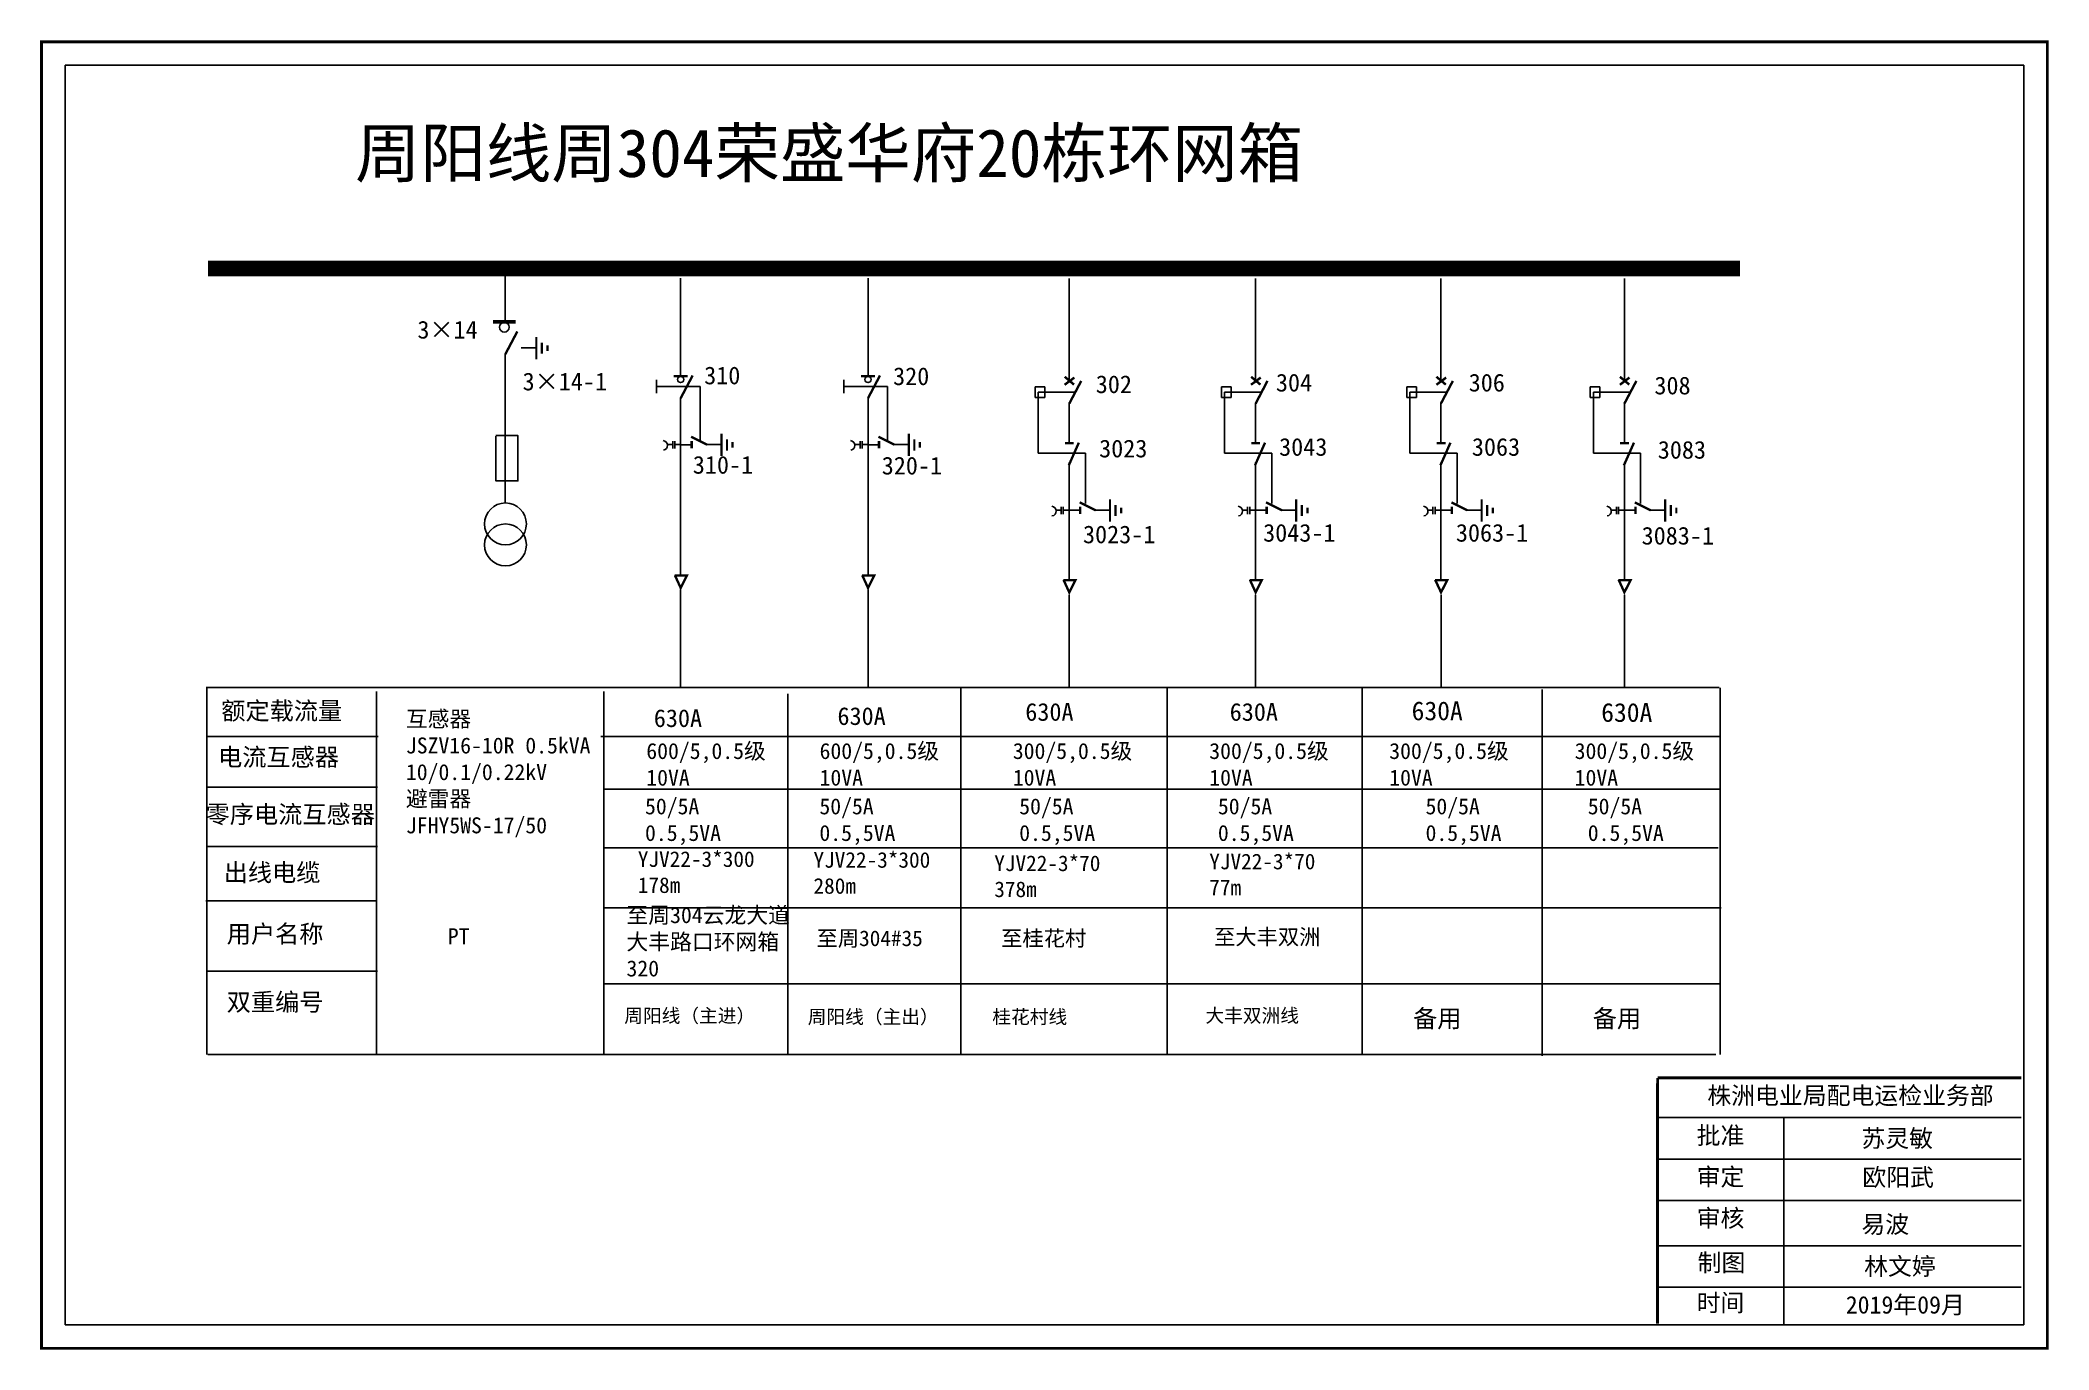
# Model space of a CAD drawing. Extents: x -172 to 477, y -577 to -246.
# Drawn here: x -170.6 to -44.9, y -570.6 to -488.7 of the extents above; entities that cross this region are included whole.
import ezdxf

# ---------------------------------------------------------------- set-up
doc = ezdxf.new("R2010")
doc.units = 0
doc.header["$LTSCALE"] = 0.774411
doc.linetypes.add('ACAD_ISO02W100', pattern=[15, 12, -3])
doc.linetypes.add('CENTER', pattern=[50.8, 31.75, -6.35, 6.35, -6.35])
doc.layers.get('0').update_dxf_attribs({"linetype": 'CONTINUOUS'})
doc.layers.add('2', color=7, linetype='CONTINUOUS')
doc.styles.add('hztxt_txtstyle_0.00_0_0', font='simkai.ttf')
doc.styles.add('hztxt_txtstyle_2.70_0_0', font='simkai.ttf', dxfattribs={"height": 2.7})
doc.styles.get("Standard").update_dxf_attribs({"font": '', "height": 2.5})
doc.styles.add('字体', font='simkai_0.ttf', dxfattribs={"height": 2.5})
doc.styles.get('Standard').set_extended_font_data('SimSun')

msp = doc.modelspace()

# ---------------------------------------------------------------- texts
at = {"color": 0, "linetype": 'Continuous', "style": 'hztxt_txtstyle_2.70_0_0'}
for s, p in [('3×14', (-147, -507.34)), ('3×14-1', (-140.42, -510.58)), ('310', (-129.06, -510.2)), ('320', (-117.24, -510.25)), ('302', (-104.56, -510.75)), ('304', (-93.29, -510.65)), ('306', (-81.23, -510.65)), ('308', (-69.61, -510.83)), ('3023', (-104.35, -514.77)), ('3043', (-93.09, -514.67)), ('3063', (-81.03, -514.67)), ('3083', (-69.4, -514.85)), ('310-1', (-129.77, -515.79)), ('320-1', (-117.95, -515.84)), ('3043-1', (-94.09, -520.04)), ('3063-1', (-82.03, -520.04)), ('3023-1', (-105.36, -520.14)), ('3083-1', (-70.41, -520.22))]:
    msp.add_text(s, height=1.109, dxfattribs=at).set_placement(p)
at = {"color": 0, "linetype": 'Continuous', "attachment_point": 1}
for s, insert, char_height, width, style in [('{\\fSimSun|b0|i0|c134|p2;周阳线周304荣盛华府20栋环网箱}', (-150.9, -494.24), 3, 80.4201, '字体'), ('{\\fSimSun|b0|i0|c134|p2;额定载流量}', (-159.27, -530.06), 1.1094, 17.8852, 'hztxt_txtstyle_2.70_0_0'), ('{\\fSimSun|b0|i0|c134|p2;630A}', (-108.97, -530.13), 1.1094, 17.8852, 'hztxt_txtstyle_2.70_0_0'), ('{\\fSimSun|b0|i0|c134|p2;630A}', (-96.18, -530.13), 1.1094, 17.8852, 'hztxt_txtstyle_2.70_0_0'), ('{\\fSimSun|b0|i0|c134|p2;630A}', (-84.8, -530.03), 1.1757, 9.454, 'hztxt_txtstyle_0.00_0_0'), ('{\\fSimSun|b0|i0|c134|p2;630A}', (-72.94, -530.13), 1.1757, 9.454, 'hztxt_txtstyle_0.00_0_0'), ('\\A1;{\\fSimSun|b0|i0|c134|p2;互感器\\PJSZV16-10R 0.5kVA\\P10/0.1/0.22kV\\P避雷器\\PJFHY5WS-17/50}', (-147.72, -530.62), 0.9985, 18.4113, 'hztxt_txtstyle_2.70_0_0'), ('{\\fSimSun|b0|i0|c134|p2;630A}', (-132.21, -530.52), 1.1094, 17.8852, 'hztxt_txtstyle_2.70_0_0'), ('{\\fSimSun|b0|i0|c134|p2;630A}', (-120.72, -530.39), 1.1094, 17.8852, 'hztxt_txtstyle_2.70_0_0'), ('{\\fSimSun|b0|i0|c134|p2;电流互感器}', (-159.47, -532.95), 1.1094, 17.8852, 'hztxt_txtstyle_2.70_0_0'), ('\\A1;{\\fSimSun|b0|i0|c134|p2;600/5,0.5级\\P10VA}', (-132.68, -532.63), 0.9985, 18.4113, 'hztxt_txtstyle_2.70_0_0'), ('\\A1;{\\fSimSun|b0|i0|c134|p2;600/5,0.5级\\P10VA}', (-121.84, -532.63), 0.9985, 18.4113, 'hztxt_txtstyle_2.70_0_0'), ('\\A1;{\\fSimSun|b0|i0|c134|p2;300/5,0.5级\\P10VA}', (-109.75, -532.63), 0.9985, 18.4113, 'hztxt_txtstyle_2.70_0_0'), ('\\A1;{\\fSimSun|b0|i0|c134|p2;300/5,0.5级\\P10VA}', (-97.46, -532.63), 0.9985, 18.4113, 'hztxt_txtstyle_2.70_0_0'), ('\\A1;{\\fSimSun|b0|i0|c134|p2;300/5,0.5级\\P10VA}', (-86.2, -532.63), 0.9985, 18.4113, 'hztxt_txtstyle_2.70_0_0'), ('\\A1;{\\fSimSun|b0|i0|c134|p2;300/5,0.5级\\P10VA}', (-74.6, -532.63), 0.9985, 18.4113, 'hztxt_txtstyle_2.70_0_0'), ('{\\fSimSun|b0|i0|c134|p2;零序电流互感器}', (-160.25, -536.53), 1.1094, 17.8852, 'hztxt_txtstyle_2.70_0_0'), ('{\\fSimSun|b0|i0|c134|p2;50/5A\\P0.5,5VA}', (-132.76, -536.09), 0.9985, 17.8852, 'hztxt_txtstyle_2.70_0_0'), ('{\\fSimSun|b0|i0|c134|p2;50/5A\\P0.5,5VA}', (-121.85, -536.09), 0.9985, 17.8852, 'hztxt_txtstyle_2.70_0_0'), ('{\\fSimSun|b0|i0|c134|p2;50/5A\\P0.5,5VA}', (-109.35, -536.09), 0.9985, 17.8852, 'hztxt_txtstyle_2.70_0_0'), ('{\\fSimSun|b0|i0|c134|p2;50/5A\\P0.5,5VA}', (-96.92, -536.09), 0.9985, 17.8852, 'hztxt_txtstyle_2.70_0_0'), ('{\\fSimSun|b0|i0|c134|p2;50/5A\\P0.5,5VA}', (-83.93, -536.09), 0.9985, 17.8852, 'hztxt_txtstyle_2.70_0_0'), ('{\\fSimSun|b0|i0|c134|p2;50/5A\\P0.5,5VA}', (-73.78, -536.09), 0.9985, 17.8852, 'hztxt_txtstyle_2.70_0_0'), ('{\\fSimSun|b0|i0|c134|p2;出线电缆}', (-159.12, -540.17), 1.1094, 17.8852, 'hztxt_txtstyle_2.70_0_0'), ('YJV22-3*300\\P178m', (-133.21, -539.4), 0.9763, 15.739, 'hztxt_txtstyle_2.70_0_0'), ('YJV22-3*300\\P280m', (-122.22, -539.45), 0.9763, 15.739, 'hztxt_txtstyle_2.70_0_0'), ('YJV22-3*70\\P378m', (-110.91, -539.66), 0.976, 15.739, 'hztxt_txtstyle_2.70_0_0'), ('YJV22-3*70\\P77m', (-97.46, -539.55), 0.976, 15.739, 'hztxt_txtstyle_2.70_0_0'), ('{\\fSimSun|b0|i0|c134|p2;用户名称}', (-158.93, -544.01), 1.1094, 17.8852, 'hztxt_txtstyle_2.70_0_0'), ('{\\fSimSun|b0|i0|c134|p2;至大丰双洲}', (-97.16, -544.26), 0.9763, 10.2758, 'hztxt_txtstyle_2.70_0_0'), ('{\\fSimSun|b0|i0|c134|p2;PT}', (-145.1, -544.21), 1.0024, 7.7986, 'hztxt_txtstyle_0.00_0_0'), ('{\\fSimSun|b0|i0|c134|p2;至周304#35}', (-122.03, -544.35), 0.9763, 10.2758, 'hztxt_txtstyle_2.70_0_0'), ('{\\fSimSun|b0|i0|c134|p2;至桂花村}', (-110.48, -544.35), 0.9763, 10.2758, 'hztxt_txtstyle_2.70_0_0'), ('{\\fSimSun|b0|i0|c134|p2;双重编号}', (-158.93, -548.27), 1.1094, 17.8852, 'hztxt_txtstyle_2.70_0_0'), ('{\\fSimSun|b0|i0|c134|p2;备用}', (-84.71, -549.3), 1.1094, 17.8852, 'hztxt_txtstyle_2.70_0_0'), ('{\\fSimSun|b0|i0|c134|p2;备用}', (-73.47, -549.3), 1.1094, 17.8852, 'hztxt_txtstyle_2.70_0_0'), ('株洲电业局配电运检业务部', (-66.3, -554.12), 1.0944, 29.9201, '字体'), ('{\\fKaiTi_GB2312|b0|i0|c134|p49;批准}', (-66.97, -556.62), 1.0944, 8.5588, '字体'), ('苏灵敏', (-56.66, -556.8), 1.094, 8.5588, '字体'), ('\\f\uffbfﾬￌﾣﾤ_GB2312|b0|i0|c134|p49;审定', (-66.97, -559.21), 1.0944, 8.5588, '字体'), ('欧阳武', (-56.6, -559.23), 1.094, 8.5588, '字体'), ('\\f\uffbfﾬￌﾣﾤ_GB2312|b0|i0|c134|p49;审核', (-66.97, -561.79), 1.0944, 8.5588, '字体'), ('易波', (-56.66, -562.17), 1.094, 8.5588, '字体'), ('\\f\uffbfﾬￌﾣﾤ_GB2312|b0|i0|c134|p49;制图', (-66.91, -564.57), 1.0944, 8.5588, '字体'), ('林文婷', (-56.49, -564.8), 1.094, 8.5588, '字体'), ('\\f\uffbfﾬￌﾣﾤ_GB2312|b0|i0|c134|p49;时间', (-66.97, -567.08), 1.0944, 8.5588, '字体')]:
    msp.add_mtext(s, dxfattribs=dict(at, insert=insert, char_height=char_height, width=width, style=style))
at = {"color": 7, "linetype": 'Continuous', "true_color": 0xffffff, "attachment_point": 1}
for s, insert, char_height, width, style in [('至周304云龙大道大丰路口环网箱320', (-133.92, -542.89), 1, 10.2758, 'hztxt_txtstyle_2.70_0_0'), ('2019年09月', (-57.64, -567.21), 1.094, 16.0081, '字体')]:
    msp.add_mtext(s, dxfattribs=dict(at, insert=insert, char_height=char_height, width=width, style=style))
at = {"color": 0, "char_height": 0.858, "width": 10.6656, "attachment_point": 1}
for s, insert in [('周阳线（主进）', (-134.06, -549.25)), ('大丰双洲线', (-97.7, -549.24)), ('周阳线（主出）', (-122.58, -549.32)), ('桂花村线', (-111.03, -549.32))]:
    msp.add_mtext(s, dxfattribs=dict(at, insert=insert))

# ---------------------------------------------------------------- blocks, each defined once
blk = doc.blocks.new('JD')
for points in [[(-2, 0.2), (-2, -0.2), (2, 0.2), (2, -0.2)], [(1, -1.2), (1, -0.8), (-1, -1.2), (-1, -0.8)], [(-0.5, -1.8), (-0.5, -2.2), (0.5, -1.8), (0.5, -2.2)]]:
    blk.add_trace(points)

# ---------------------------------------------------------------- linework, layer by layer
at = {"color": 0}
for p, q in [((-141.51, -502.96), (-141.51, -506.24)), ((-130.53, -503.56), (-130.53, -509.67)), ((-118.81, -503.56), (-118.81, -509.67)), ((-106.22, -503.59), (-106.22, -510.01)), ((-94.56, -503.59), (-94.56, -510.01)), ((-82.97, -503.59), (-82.97, -510.01)), ((-71.49, -503.59), (-71.49, -510.01)), ((-141.5, -508.28), (-141.5, -517.6)), ((-140.51, -507.91), (-139.57, -507.91)), ((-130.53, -511.03), (-130.53, -522.13)), ((-118.81, -511.03), (-118.81, -522.13)), ((-108.35, -510.36), (-107.75, -510.36)), ((-108.35, -510.36), (-108.35, -511.02)), ((-108.35, -511.02), (-107.75, -511.02)), ((-107.75, -510.36), (-107.75, -511.02)), ((-106.22, -511.37), (-106.22, -513.85)), ((-96.7, -510.36), (-96.1, -510.36)), ((-96.7, -510.36), (-96.7, -511.02)), ((-96.7, -511.02), (-96.1, -511.02)), ((-96.1, -510.36), (-96.1, -511.02)), ((-94.56, -511.37), (-94.56, -513.85)), ((-85.1, -510.36), (-84.5, -510.36)), ((-85.1, -510.36), (-85.1, -511.02)), ((-85.1, -511.02), (-84.5, -511.02)), ((-84.5, -510.36), (-84.5, -511.02)), ((-82.97, -511.37), (-82.97, -513.85)), ((-73.62, -510.36), (-73.02, -510.36)), ((-73.62, -510.36), (-73.62, -511.02)), ((-73.62, -511.02), (-73.02, -511.02)), ((-73.02, -510.36), (-73.02, -511.02)), ((-71.49, -511.37), (-71.49, -513.85)), ((-128.94, -513.96), (-127.99, -513.96)), ((-117.22, -513.96), (-116.28, -513.96)), ((-130.53, -513.98), (-129.84, -513.98)), ((-118.81, -513.98), (-118.12, -513.98)), ((-106.22, -515.08), (-106.22, -522.39)), ((-94.56, -515.08), (-94.56, -522.39)), ((-82.97, -515.08), (-82.97, -522.39)), ((-71.49, -515.08), (-71.49, -522.39)), ((-106.22, -518.08), (-105.53, -518.08)), ((-104.63, -518.06), (-103.69, -518.06)), ((-94.56, -518.08), (-93.87, -518.08)), ((-92.97, -518.06), (-92.03, -518.06)), ((-82.97, -518.08), (-82.28, -518.08)), ((-81.37, -518.06), (-80.43, -518.06)), ((-71.49, -518.08), (-70.8, -518.08)), ((-69.9, -518.06), (-68.96, -518.06)), ((-149.45, -532.23), (-160.16, -532.23)), ((-149.49, -535.38), (-160.2, -535.38)), ((-149.49, -539.1), (-160.2, -539.1)), ((-149.53, -542.49), (-160.24, -542.49)), ((-149.5, -546.9), (-160.2, -546.9))]:
    msp.add_line(p, q, dxfattribs=at)
at = {"color": 0, "linetype": 'ACAD_ISO02W100'}
for p, q in [((-105.92, -510.7), (-108.16, -510.7)), ((-108.16, -510.7), (-108.16, -514.51)), ((-94.26, -510.7), (-96.5, -510.7)), ((-96.5, -510.7), (-96.5, -514.51)), ((-82.67, -510.7), (-84.91, -510.7)), ((-84.91, -510.7), (-84.91, -514.51)), ((-71.19, -510.7), (-73.43, -510.7)), ((-73.43, -510.7), (-73.43, -514.51)), ((-108.16, -514.51), (-105.21, -514.51)), ((-105.21, -514.51), (-105.21, -517.66)), ((-96.5, -514.51), (-93.55, -514.51)), ((-93.55, -514.51), (-93.55, -517.66)), ((-84.91, -514.51), (-81.95, -514.51)), ((-81.95, -514.51), (-81.95, -517.66)), ((-73.43, -514.51), (-70.48, -514.51)), ((-70.48, -514.51), (-70.48, -517.66))]:
    msp.add_line(p, q, dxfattribs=at)
at = {"color": 0, "linetype": 'CENTER'}
for p, q in [((-130.53, -523.03), (-130.53, -529.17)), ((-118.81, -523.03), (-118.81, -529.17)), ((-106.22, -523.37), (-106.22, -529.13)), ((-94.56, -523.37), (-94.56, -529.13)), ((-82.96, -523.37), (-82.96, -529.13)), ((-71.49, -523.37), (-71.49, -529.13))]:
    msp.add_line(p, q, dxfattribs=at)
at = {"color": 0, "linetype": 'Continuous'}
for p, q in [((-160.22, -529.15), (-65.56, -529.15)), ((-160.18, -552.1), (-160.18, -529.15)), ((-149.55, -529.4), (-149.55, -552.09)), ((-135.34, -529.4), (-135.34, -552.09)), ((-123.83, -529.55), (-123.83, -552.08)), ((-113, -529.2), (-113, -552.09)), ((-100.1, -529.2), (-100.1, -552.09)), ((-87.9, -529.21), (-87.9, -552.11)), ((-76.64, -529.29), (-76.64, -552.18)), ((-65.5, -529.17), (-65.5, -552.11)), ((-135.52, -532.22), (-65.53, -532.22)), ((-135.34, -535.51), (-65.5, -535.51)), ((-135.34, -539.19), (-65.62, -539.19)), ((-135.34, -542.93), (-65.43, -542.93)), ((-135.3, -547.68), (-65.48, -547.68)), ((-65.77, -552.1), (-160.11, -552.1)), ((-69.41, -556.05), (-46.66, -556.05)), ((-61.51, -556.05), (-61.51, -568.98)), ((-69.41, -558.65), (-46.66, -558.65)), ((-69.41, -561.24), (-46.66, -561.24)), ((-69.41, -564.07), (-46.66, -564.07)), ((-69.41, -566.66), (-46.66, -566.66))]:
    msp.add_line(p, q, dxfattribs=at)
at = {"color": 0, "linetype": 'Continuous', "const_width": 0.182}
msp.add_lwpolyline([(-170.51, -488.78), (-45.03, -488.78), (-45.03, -570.48), (-170.51, -570.48)], close=True, dxfattribs=at)
at = {"color": 0, "linetype": 'Continuous'}
msp.add_lwpolyline([(-169.03, -490.25), (-46.5, -490.25), (-46.5, -569), (-169.03, -569)], close=True, dxfattribs=at)
at = {"color": 0}
for points, const_width in [([(-160.1, -502.96), (-64.26, -502.96)], 0.998), ([(-142.27, -506.29), (-140.86, -506.29)], 0.238), ([(-141.5, -508.32), (-140.75, -506.9)], 0.15), ([(-130.97, -509.69), (-130.09, -509.69)], 0.15), ([(-130.53, -511.07), (-129.78, -509.65)], 0.15), ([(-119.25, -509.69), (-118.37, -509.69)], 0.15), ([(-118.81, -511.07), (-118.06, -509.65)], 0.15), ([(-106.5, -509.73), (-105.92, -510.22)], 0.15), ([(-106.51, -510.23), (-105.9, -509.78)], 0.15), ([(-106.22, -511.41), (-105.47, -509.99)], 0.15), ([(-94.84, -509.73), (-94.26, -510.22)], 0.15), ([(-94.85, -510.23), (-94.24, -509.78)], 0.15), ([(-94.56, -511.41), (-93.82, -509.99)], 0.15), ([(-83.25, -510.23), (-82.64, -509.78)], 0.15), ([(-83.25, -509.73), (-82.66, -510.22)], 0.15), ([(-82.97, -511.41), (-82.22, -509.99)], 0.15), ([(-71.77, -510.23), (-71.17, -509.78)], 0.15), ([(-71.77, -509.73), (-71.18, -510.22)], 0.15), ([(-71.49, -511.41), (-70.74, -509.99)], 0.15), ([(-129.88, -513.48), (-128.88, -513.98)], 0.15), ([(-129.84, -513.75), (-129.84, -514.21)], 0.15), ([(-118.16, -513.48), (-117.16, -513.98)], 0.15), ([(-118.12, -513.75), (-118.12, -514.21)], 0.15), ([(-106.49, -513.88), (-105.94, -513.88)], 0.15), ([(-106.25, -515.27), (-105.62, -513.85)], 0.15), ([(-94.83, -513.88), (-94.28, -513.88)], 0.15), ([(-94.6, -515.27), (-93.97, -513.85)], 0.15), ([(-83.24, -513.88), (-82.68, -513.88)], 0.15), ([(-83, -515.27), (-82.37, -513.85)], 0.15), ([(-71.76, -513.88), (-71.2, -513.88)], 0.15), ([(-71.52, -515.27), (-70.89, -513.85)], 0.15), ([(-105.57, -517.58), (-104.57, -518.08)], 0.15), ([(-93.91, -517.58), (-92.91, -518.08)], 0.15), ([(-82.31, -517.58), (-81.32, -518.08)], 0.15), ([(-70.84, -517.58), (-69.84, -518.08)], 0.15), ([(-105.53, -517.85), (-105.53, -518.31)], 0.15), ([(-93.87, -517.85), (-93.87, -518.31)], 0.15), ([(-82.28, -517.85), (-82.28, -518.31)], 0.15), ([(-70.8, -517.85), (-70.8, -518.31)], 0.15), ([(-130.9, -522.16), (-130.14, -522.16), (-130.53, -522.93), (-130.89, -522.14)], 0.15), ([(-119.18, -522.16), (-118.42, -522.16), (-118.81, -522.93), (-119.17, -522.14)], 0.15), ([(-106.59, -522.44), (-105.83, -522.44), (-106.22, -523.21), (-106.58, -522.42)], 0.15), ([(-94.93, -522.44), (-94.17, -522.44), (-94.56, -523.21), (-94.92, -522.42)], 0.15), ([(-83.34, -522.44), (-82.57, -522.44), (-82.96, -523.21), (-83.33, -522.42)], 0.15), ([(-71.86, -522.44), (-71.1, -522.44), (-71.49, -523.21), (-71.85, -522.42)], 0.15)]:
    msp.add_lwpolyline(points, dxfattribs=dict(at, const_width=const_width))
for points in [[(-132.04, -509.92), (-132.04, -510.75)], [(-120.32, -509.92), (-120.32, -510.75)], [(-142.09, -513.44), (-142.09, -516.24), (-140.71, -516.24), (-140.71, -513.41), (-142.09, -513.41)], [(-131.03, -513.76), (-131.03, -514.22)], [(-130.89, -513.76), (-130.89, -514.22)], [(-119.31, -513.76), (-119.31, -514.22)], [(-119.17, -513.76), (-119.17, -514.22)], [(-131.03, -513.97), (-131.35, -513.97)], [(-130.53, -513.97), (-130.89, -513.97)], [(-119.31, -513.97), (-119.63, -513.97)], [(-118.81, -513.97), (-119.17, -513.97)], [(-106.73, -518.08), (-107.04, -518.08)], [(-106.73, -517.87), (-106.73, -518.32)], [(-106.59, -517.87), (-106.59, -518.32)], [(-106.22, -518.08), (-106.59, -518.08)], [(-95.07, -518.08), (-95.38, -518.08)], [(-95.07, -517.87), (-95.07, -518.32)], [(-94.93, -517.87), (-94.93, -518.32)], [(-94.57, -518.08), (-94.93, -518.08)], [(-83.47, -518.08), (-83.79, -518.08)], [(-83.47, -517.87), (-83.47, -518.32)], [(-83.33, -517.87), (-83.33, -518.32)], [(-82.97, -518.08), (-83.33, -518.08)], [(-71.99, -518.08), (-72.31, -518.08)], [(-71.99, -517.87), (-71.99, -518.32)], [(-71.85, -517.87), (-71.85, -518.32)], [(-71.49, -518.08), (-71.85, -518.08)]]:
    msp.add_lwpolyline(points, dxfattribs=at)
at = {"color": 0, "linetype": 'ACAD_ISO02W100'}
for points in [[(-129.3, -513.74), (-129.3, -510.33), (-132.04, -510.33)], [(-117.58, -513.74), (-117.58, -510.33), (-120.32, -510.33)]]:
    msp.add_lwpolyline(points, dxfattribs=at)
at = {"color": 0}
for points in [[(-131.62, -513.72, -0.877934), (-131.61, -514.32)], [(-119.9, -513.72, -0.877934), (-119.89, -514.32)], [(-107.31, -517.82, -0.877934), (-107.3, -518.43)], [(-95.65, -517.82, -0.877934), (-95.64, -518.43)], [(-84.05, -517.82, -0.877934), (-84.04, -518.43)], [(-72.58, -517.82, -0.877934), (-72.57, -518.43)]]:
    msp.add_lwpolyline(points, format="xyb", dxfattribs=at)
at = {"color": 0, "linetype": 'Continuous', "const_width": 0.182}
for points in [[(-69.41, -553.57), (-69.42, -568.94)], [(-69.41, -553.57), (-46.66, -553.57)]]:
    msp.add_lwpolyline(points, dxfattribs=at)
at = {"color": 0}
for centre, radius in [((-141.56, -506.63), 0.305), ((-130.53, -509.9), 0.192), ((-118.81, -509.9), 0.192)]:
    msp.add_circle(centre, radius, dxfattribs=at)
at = {"layer": '2', "color": 0}
for centre in [(-141.49, -518.93), (-141.49, -520.24)]:
    msp.add_circle(centre, 1.31, dxfattribs=at)

# ---------------------------------------------------------------- block references
at = {"color": 0, "xscale": 0.3494655254594363, "yscale": 0.3494655254594363, "zscale": 0.3494655254594363, "rotation": 90}
for p in [(-139.56, -507.94), (-127.98, -513.99), (-116.26, -513.99), (-103.67, -518.09), (-92.02, -518.09), (-80.42, -518.09), (-68.94, -518.09)]:
    msp.add_blockref('JD', p, dxfattribs=at)

msp.set_redraw_order([(e.dxf.handle, doc.entitydb.next_handle()) for e in msp.query("TEXT MTEXT ATTDEF DIMENSION ARC_DIMENSION")])  # texts and dimensions are drawn at this point

doc.saveas('drawing.dxf')
